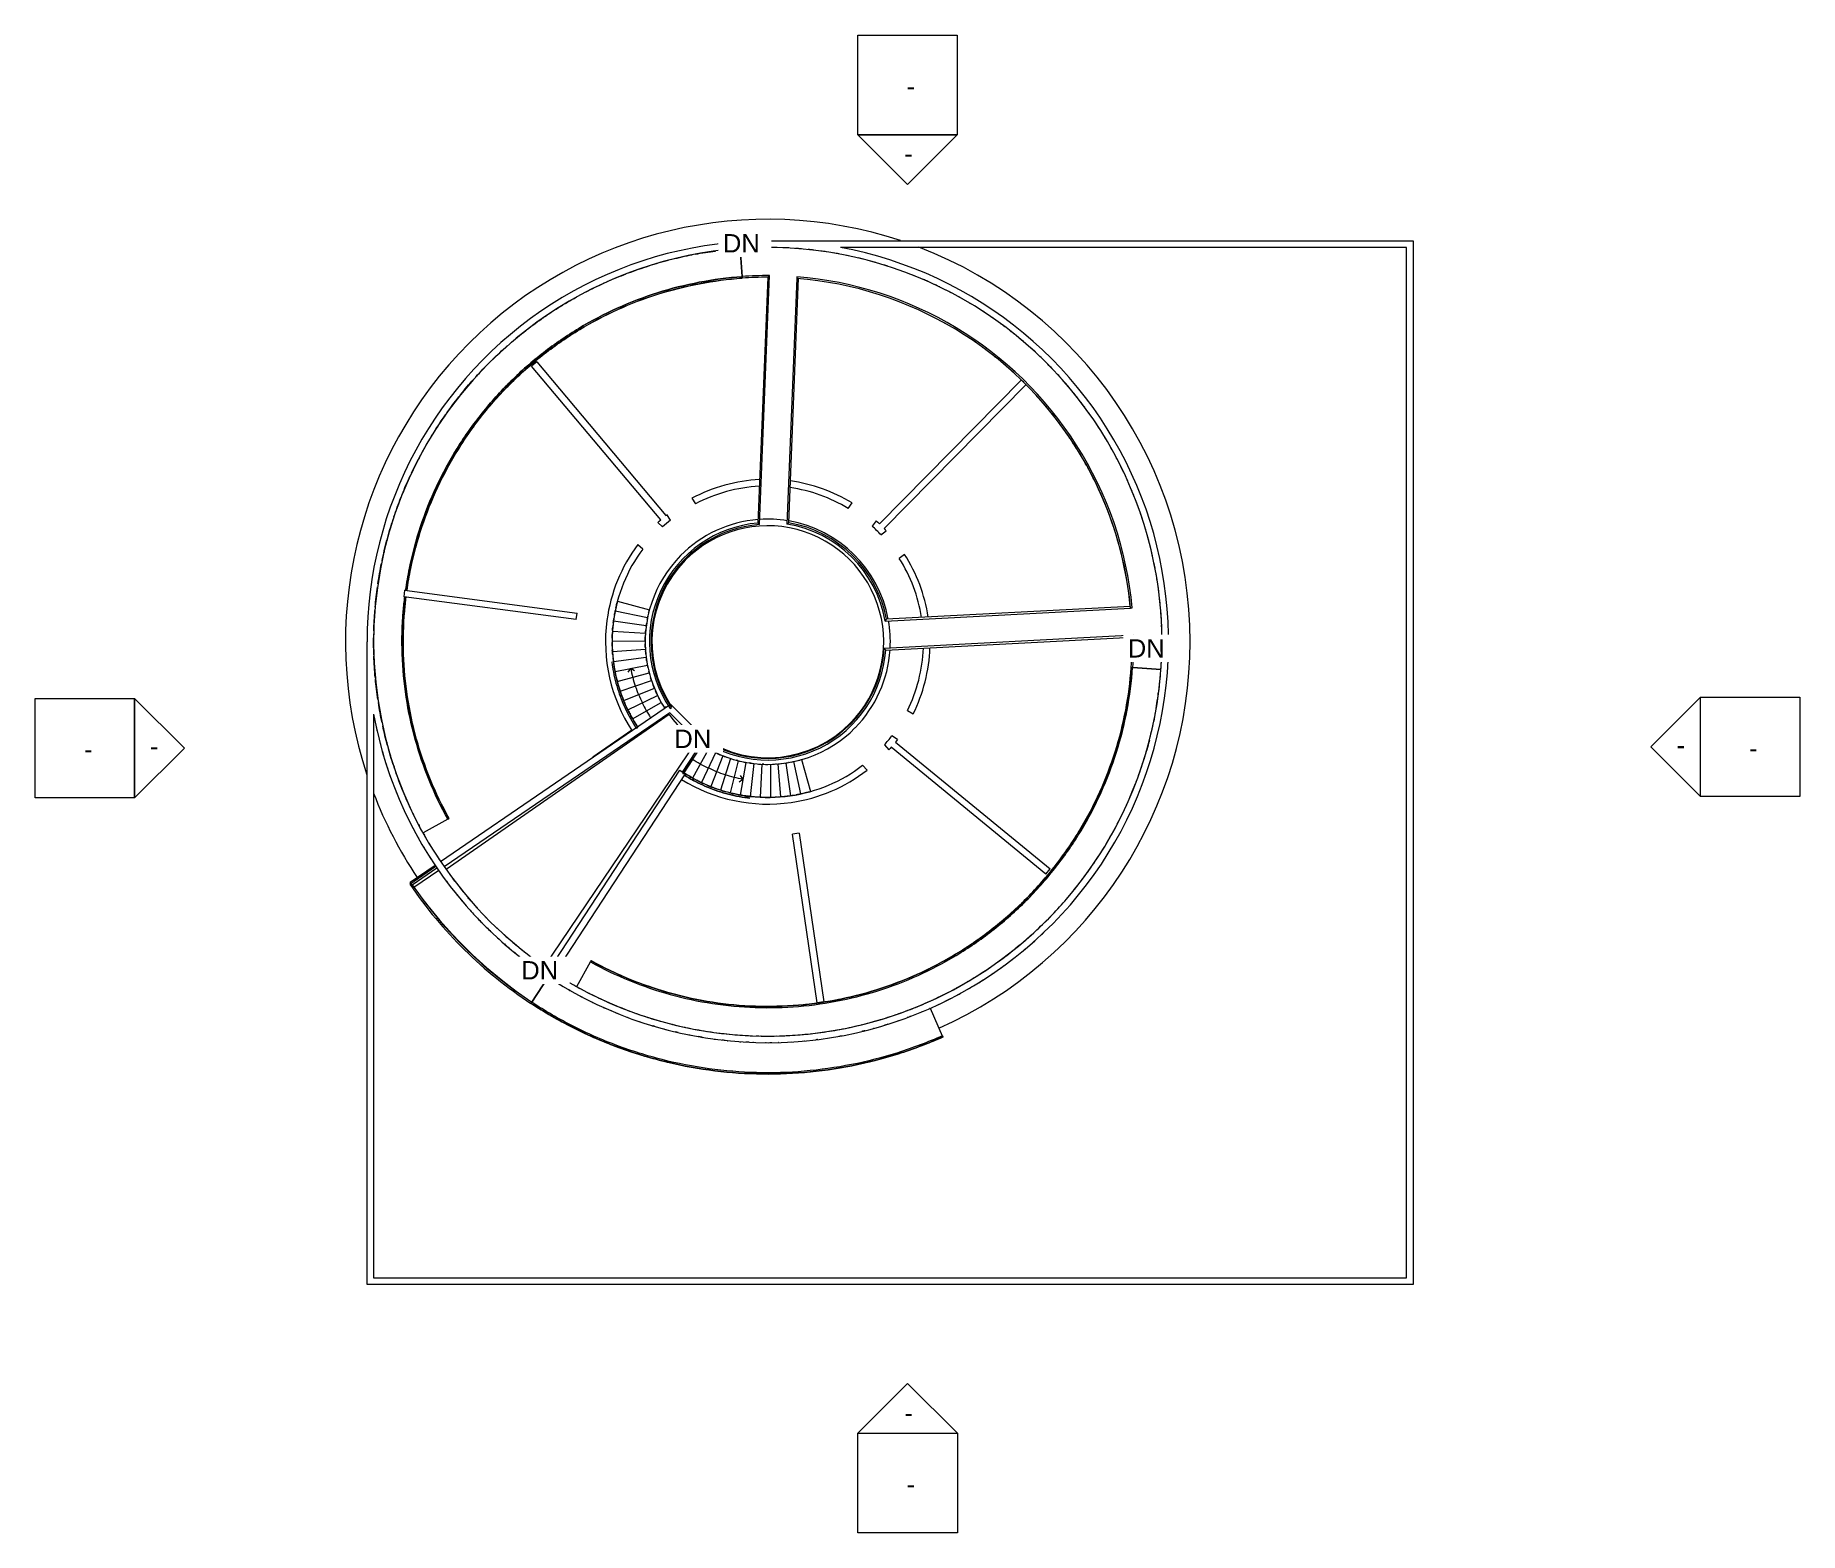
# Model space of a CAD drawing. Header units: inches. Extents: x -1103 to 1028, y -871 to 937.
import ezdxf

# ---------------------------------------------------------------- set-up
doc = ezdxf.new("R2010")
doc.units = ezdxf.units.IN
doc.header["$MEASUREMENT"] = 0
for name, color, linetype, lineweight in [('A-ANNO-SYMB', 6, 'Continuous', 9), ('A-ANNO-TEXT', 2, 'Continuous', 9), ('A-DETL', 5, 'Continuous', 9), ('A-FLOR-HRAL', 1, 'Continuous', 9), ('A-FLOR-OTLN', 6, 'Continuous', 9), ('A-FLOR-STRS', 2, 'Continuous', 9), ('A-WALL', 2, 'Continuous', 9)]:
    doc.layers.add(name, color=color, linetype=linetype, lineweight=lineweight)

# ---------------------------------------------------------------- blocks, each defined once
blk = doc.blocks.new('Railing - Railing-189355-Site')
at = {"layer": 'A-FLOR-HRAL'}
for p, q in [((-504.1, -231.6), (-503.3, -230.3)), ((-6.9, -272.1), (-7.5, -270.8)), ((-7.5, -270.8), (-6.9, -272.1))]:
    blk.add_line(p, q, dxfattribs=at)
for points in [[(-504.1, -231.6), (-488, -242.1), (-454.6, -261.4), (-401.6, -284.7), (-346.3, -302), (-289.5, -313), (-231.8, -317.8), (-174, -316.1), (-116.6, -308), (-60.6, -293.6), (-24.5, -279.9), (-6.9, -272.1)], [(-6.9, -272.1), (-24.5, -279.9), (-60.6, -293.6), (-116.6, -308), (-174, -316.1), (-231.8, -317.8), (-289.5, -313), (-346.3, -302), (-401.6, -284.7), (-454.6, -261.4), (-488, -242.1), (-504.1, -231.6)], [(-7.5, -270.8), (-25, -278.5), (-61, -292.2), (-116.9, -306.5), (-174.1, -314.6), (-231.8, -316.2), (-289.3, -311.6), (-346, -300.5), (-401.1, -283.3), (-453.9, -260.1), (-487.2, -240.8), (-503.3, -230.3)], [(-7.5, -270.8), (-25, -278.5), (-61, -292.2), (-116.9, -306.5), (-174.1, -314.6), (-231.8, -316.2), (-289.3, -311.6), (-346, -300.5), (-401.1, -283.3), (-453.9, -260.1), (-487.2, -240.8), (-503.3, -230.3)]]:
    blk.add_open_spline(points, degree=3, dxfattribs=at)
blk = doc.blocks.new('Railing - Railing-190451-Site')
at = {"layer": 'A-FLOR-HRAL'}
for p, q in [((-249.2, 645.6), (-249.1, 644.1)), ((-604.6, -9.3), (-603.3, -8.5)), ((-603.3, -8.5), (-604.6, -9.3))]:
    blk.add_line(p, q, dxfattribs=at)
for points, knots in [([(-249.2, 645.6), (-266.6, 644.3), (-301.1, 639.8), (-351.8, 627.1), (-400.5, 608.4), (-446.8, 584.1), (-489.9, 554.6), (-529.2, 520.1), (-564.1, 481.3), (-594.3, 438.7), (-619.2, 392.8), (-638.5, 344.2), (-649.8, 301.9), (-654.3, 275.9), (-655.6, 267)], [-74.26019, -74.26019, -74.26019, -74.26019, -69.891944, -65.523697, -61.155451, -56.787204, -52.418958, -48.050711, -43.682465, -39.314218, -34.945972, -30.577725, -26.209479, -23.951212, -23.951212, -23.951212, -23.951212]), ([(-655.6, 267), (-654.3, 275.9), (-649.8, 301.9), (-638.5, 344.2), (-619.2, 392.8), (-594.3, 438.7), (-564.1, 481.3), (-529.2, 520.1), (-489.9, 554.6), (-446.8, 584.1), (-400.5, 608.4), (-351.8, 627.1), (-301.1, 639.8), (-266.6, 644.3), (-249.2, 645.6)], [23.951416, 23.951416, 23.951416, 23.951416, 26.209479, 30.577725, 34.945972, 39.314218, 43.682465, 48.050711, 52.418958, 56.787204, 61.155451, 65.523697, 69.891944, 74.26019, 74.26019, 74.26019, 74.26019]), ([(-654.1, 266.8), (-652.8, 275.7), (-648.4, 301.6), (-637.1, 343.8), (-617.8, 392.1), (-593, 437.9), (-562.9, 480.4), (-528.1, 519.1), (-488.9, 553.4), (-446, 582.8), (-399.9, 607), (-351.3, 625.6), (-300.8, 638.4), (-266.4, 642.8), (-249.1, 644.1)], [23.871967, 23.871967, 23.871967, 23.871967, 26.121517, 30.475103, 34.828689, 39.182276, 43.535862, 47.889448, 52.243034, 56.59662, 60.950206, 65.303793, 69.657379, 74.010965, 74.010965, 74.010965, 74.010965]), ([(-654.1, 266.8), (-652.8, 275.7), (-648.4, 301.6), (-637.1, 343.8), (-617.8, 392.1), (-593, 437.9), (-562.9, 480.4), (-528.1, 519.1), (-488.9, 553.4), (-446, 582.8), (-399.9, 607), (-351.3, 625.6), (-300.8, 638.4), (-266.4, 642.8), (-249.1, 644.1)], [23.872171, 23.872171, 23.872171, 23.872171, 26.121517, 30.475103, 34.828689, 39.182276, 43.535862, 47.889448, 52.243034, 56.59662, 60.950206, 65.303793, 69.657379, 74.010965, 74.010965, 74.010965, 74.010965]), ([(-656.6, 259.1), (-657.3, 253.4), (-659.7, 230.4), (-660.8, 189.8), (-655.9, 137.8), (-645, 86.8), (-628.1, 37.3), (-613, 5.9), (-604.6, -9.3)], [-23.280914, -23.280914, -23.280914, -23.280914, -21.841232, -17.472986, -13.104739, -8.736493, -4.368246, 0, 0, 0, 0]), ([(-604.6, -9.3), (-613, 5.9), (-628.1, 37.3), (-645, 86.8), (-655.9, 137.8), (-660.8, 189.8), (-659.7, 230.4), (-657.3, 253.4), (-656.6, 259.1)], [0, 0, 0, 0, 4.368246, 8.736493, 13.104739, 17.472986, 21.841232, 23.280989, 23.280989, 23.280989, 23.280989]), ([(-603.3, -8.5), (-611.7, 6.6), (-626.7, 37.9), (-643.5, 87.2), (-654.4, 138.1), (-659.3, 189.9), (-658.2, 230.3), (-655.9, 253.2), (-655.2, 258.9)], [0, 0, 0, 0, 4.353586, 8.707172, 13.060759, 17.414345, 21.767931, 23.201642, 23.201642, 23.201642, 23.201642]), ([(-603.3, -8.5), (-611.7, 6.6), (-626.7, 37.9), (-643.5, 87.2), (-654.4, 138.1), (-659.3, 189.9), (-658.2, 230.3), (-655.9, 253.2), (-655.2, 258.9)], [0, 0, 0, 0, 4.353586, 8.707172, 13.060759, 17.414345, 21.767931, 23.201717, 23.201717, 23.201717, 23.201717])]:
    blk.add_open_spline(points, degree=3, knots=knots, dxfattribs=at)
blk = doc.blocks.new('Railing - Railing-197118-Site')
at = {"layer": 'A-FLOR-HRAL'}
for p, q in [((-619.1, -66.3), (-650.3, -88)), ((-647.6, -88.5), (-618, -68)), ((-619.1, -66.3), (-618, -68)), ((-504.3, -231.8), (-503.2, -230.1))]:
    blk.add_line(p, q, dxfattribs=at)
for radius, start in [(522, 214.1305), (520, 214.3483)]:
    blk.add_arc((-218.2, 204.9), radius, start, 236.7741, dxfattribs=at)
blk.add_open_spline([(-650.3, -88), (-649.9, -88.1), (-648.9, -88.3), (-648, -88.4), (-647.6, -88.5)], degree=3, dxfattribs=at)
blk = doc.blocks.new('Railing - Railing-198714-Site')
at = {"layer": 'A-FLOR-HRAL'}
for p, q in [((-183.2, 645.5), (-183.3, 643.5)), ((154.3, 442.7), (152.7, 441.6)), ((219.9, 245.6), (221.9, 245.8))]:
    blk.add_line(p, q, dxfattribs=at)
for radius, start, end in [(440, 32.5496, 85.4504), (442, 32.5496, 85.4504), (440, 5.3043, 32.5496), (442, 5.3043, 32.5496)]:
    blk.add_arc((-218.2, 204.9), radius, start, end, dxfattribs=at)
blk = doc.blocks.new('Railing - Railing-199792-Site')
at = {"layer": 'A-FLOR-HRAL'}
blk.add_line((-382.5, 98.1), (-429.5, 65.4), dxfattribs=at)
blk = doc.blocks.new('Railing - Railing-200684-Site')
at = {"layer": 'A-FLOR-HRAL'}
for p, q in [((220.9, 174), (222.4, 173.9)), ((-431.7, -180.2), (-432.4, -181.5)), ((-432.4, -181.5), (-431.7, -180.2))]:
    blk.add_line(p, q, dxfattribs=at)
for points in [[(-432.4, -181.5), (-417.2, -189.9), (-385.8, -205), (-336.4, -221.8), (-285.3, -232.8), (-233.3, -237.6), (-181.1, -236.3), (-129.4, -228.9), (-78.9, -215.4), (-30.4, -196.1), (15.5, -171.1), (58.2, -141), (97, -106), (131.4, -66.7), (161, -23.7), (185.3, 22.6), (203.9, 71.4), (216.7, 122), (221.2, 156.5), (222.4, 173.9)], [(-432.4, -181.5), (-417.2, -189.9), (-385.8, -205), (-336.4, -221.8), (-285.3, -232.8), (-233.3, -237.6), (-181.1, -236.3), (-129.4, -228.9), (-78.9, -215.4), (-30.4, -196.1), (15.5, -171.1), (58.2, -141), (97, -106), (131.4, -66.7), (161, -23.7), (185.3, 22.6), (203.9, 71.4), (216.7, 122), (221.2, 156.5), (222.4, 173.9)], [(220.9, 174), (219.7, 156.7), (215.2, 122.3), (202.5, 71.8), (183.9, 23.2), (159.7, -22.9), (130.2, -65.8), (95.9, -105), (57.3, -139.8), (14.7, -169.9), (-31, -194.7), (-79.4, -214), (-129.7, -227.4), (-181.2, -234.8), (-233.2, -236.1), (-285.1, -231.3), (-336, -220.4), (-385.2, -203.6), (-416.5, -188.6), (-431.7, -180.2)], [(-431.7, -180.2), (-416.5, -188.6), (-385.2, -203.6), (-336, -220.4), (-285.1, -231.3), (-233.2, -236.1), (-181.2, -234.8), (-129.7, -227.4), (-79.4, -214), (-31, -194.7), (14.7, -169.9), (57.3, -139.8), (95.9, -105), (130.2, -65.8), (159.7, -22.9), (183.9, 23.2), (202.5, 71.8), (215.2, 122.3), (219.7, 156.7), (220.9, 174)]]:
    blk.add_open_spline(points, degree=3, dxfattribs=at)
blk = doc.blocks.new('Railing - Railing-203984-Site')
at = {"layer": 'A-FLOR-HRAL'}
for p, q in [((-249.3, 645.8), (-249.1, 643.8)), ((-218.3, 644.9), (-230.1, 348.2)), ((-228.1, 346.3), (-216.2, 646.9)), ((-336.2, 124.4), (-334.5, 125.5))]:
    blk.add_line(p, q, dxfattribs=at)
blk.add_lwpolyline([(-228.1, 346.3), (-228.4, 346.6), (-228.6, 346.8), (-228.8, 347), (-229.1, 347.3), (-229.3, 347.5), (-229.6, 347.7), (-229.8, 348), (-230.1, 348.2)], dxfattribs=at)
for centre, radius, start, end in [((-218.2, 204.9), 442, 89.7382, 94.0257), ((-218.2, 204.9), 440, 90.008, 94.0257), ((-217.8, 205.3), 143.4, 94.9002, 214.3601), ((-217.8, 205.3), 141.4, 94.1859, 214.3601)]:
    blk.add_arc(centre, radius, start, end, dxfattribs=at)
blk.add_open_spline([(-216.2, 646.9), (-216.6, 646.6), (-217.3, 645.9), (-217.9, 645.2), (-218.3, 644.9)], degree=3, dxfattribs=at)
blk = doc.blocks.new('Railing - Railing-204045-Site')
at = {"layer": 'A-FLOR-HRAL'}
for p, q in [((223.7, 212.7), (-77.7, 196.8)), ((-75.8, 194.9), (221.7, 210.6)), ((220.7, 174), (222.7, 173.9)), ((-295.4, 87.1), (-296.5, 85.4))]:
    blk.add_line(p, q, dxfattribs=at)
blk.add_lwpolyline([(223.7, 212.7), (223.5, 212.5), (223.2, 212.2), (223, 211.9), (222.7, 211.7), (222.5, 211.4), (222.2, 211.2), (222, 210.9), (221.7, 210.6)], dxfattribs=at)
for centre, radius, start, end in [((-218.2, 204.9), 142.8, 236.7741, 355.9904), ((-218.2, 204.9), 140.8, 236.7741, 356.7094), ((-380, -104.2), 426.6, 44.5067, 44.8663), ((-218.2, 204.9), 440, 355.9743, 0.7466), ((-218.2, 204.9), 442, 355.9743, 1.0164)]:
    blk.add_arc(centre, radius, start, end, dxfattribs=at)
blk = doc.blocks.new('Railing - Railing-204132-Site')
at = {"layer": 'A-FLOR-HRAL'}
for p, q in [((-183.3, 643.7), (-195.1, 346.9)), ((-193, 348.6), (-181.3, 643.7)), ((-183.3, 643.7), (-181.3, 643.7)), ((-76.5, 229.9), (219.7, 245.6)), ((219.6, 247.6), (-74.9, 232)), ((219.6, 247.6), (219.7, 245.6))]:
    blk.add_line(p, q, dxfattribs=at)
blk.add_lwpolyline([(-193, 348.6), (-193.3, 348.4), (-193.5, 348.2), (-193.8, 348), (-194.1, 347.7), (-194.3, 347.5), (-194.6, 347.3), (-194.8, 347.1), (-195.1, 346.9)], dxfattribs=at)
for centre, radius, start, end in [((-217.8, 205.3), 143.4, 9.8763, 80.8841), ((-217.8, 205.3), 145.4, 10.5759, 80.1844), ((-418.1, 502.1), 436.7, 321.4509, 321.8007)]:
    blk.add_arc(centre, radius, start, end, dxfattribs=at)
blk = doc.blocks.new('Railing - Railing-204793-Site')
at = {"layer": 'A-FLOR-HRAL'}
blk.add_line((-320.8, 45), (-319.7, 46.6), dxfattribs=at)
for points, knots in [([(-235.6, 17.7), (-244.3, 18.5), (-263.4, 21.6), (-291.9, 31), (-310.8, 40.9), (-319.7, 46.6)], [6.636674, 6.636674, 6.636674, 6.636674, 9.122929, 12.163906, 15.204882, 15.204882, 15.204882, 15.204882]), ([(-237.6, 17.9), (-245.6, 18.7), (-264, 21.8), (-291.9, 31), (-310.8, 40.9), (-319.7, 46.6)], [6.826441, 6.826441, 6.826441, 6.826441, 9.122929, 12.163906, 15.204882, 15.204882, 15.204882, 15.204882]), ([(-319, 43.8), (-312, 39.4), (-296.8, 31.3), (-272.3, 22.1), (-252.8, 17.7), (-241.9, 16.4), (-239.8, 16.2)], [-15.125269, -15.125269, -15.125269, -15.125269, -12.777065, -10.221652, -7.666239, -7.078605, -7.078605, -7.078605, -7.078605]), ([(-239.8, 16.1), (-241.9, 16.4), (-252.8, 17.8), (-272.3, 22.1), (-296.9, 31.2), (-312, 39.5), (-319, 43.8)], [7.076541, 7.076541, 7.076541, 7.076541, 7.666239, 10.221652, 12.777065, 15.125045, 15.125045, 15.125045, 15.125045]), ([(-219.4, 16.9), (-222.9, 16.9), (-228.3, 17.1), (-233.6, 17.5), (-235.5, 17.7)], [5.090366, 5.090366, 5.090366, 5.090366, 6.081953, 6.632567, 6.632567, 6.632567, 6.632567]), ([(-226.1, 17.1), (-227.3, 17.1), (-228.8, 17.2), (-230.3, 17.3), (-230.6, 17.3)], [5.728692, 5.728692, 5.728692, 5.728692, 6.081953, 6.154688, 6.154688, 6.154688, 6.154688]), ([(-197.6, 18), (-197.7, 18), (-199.2, 17.9), (-200.7, 17.7), (-202.1, 17.6)], [3.0003124, 3.0003124, 3.0003124, 3.0003124, 3.0409765, 3.432384, 3.432384, 3.432384, 3.432384]), ([(-184.8, 19.9), (-189.2, 19.1), (-194.6, 18.3), (-200.1, 17.8), (-201.2, 17.7)], [1.774031, 1.774031, 1.774031, 1.774031, 3.040976, 3.349399, 3.349399, 3.349399, 3.349399])]:
    blk.add_open_spline(points, degree=3, knots=knots, dxfattribs=at)
for points in [[(-167.5, 23.9), (-172.8, 22.4), (-178.1, 21.1), (-183.5, 20.1)], [(-169.5, 23.3), (-171.3, 22.8), (-173.1, 22.4), (-174.9, 21.9)], [(-216.6, 16.9), (-218.1, 16.9), (-219.6, 16.9), (-221.1, 16.9)], [(-202.3, 17.6), (-207.7, 17.1), (-213.1, 16.9), (-218.6, 16.9)], [(-207.1, 17.2), (-208.6, 17.1), (-210.1, 17.1), (-211.6, 17)], [(-187.6, 19.4), (-189.3, 19.1), (-190.9, 18.9), (-192.6, 18.6)], [(-178.6, 21.1), (-180.3, 20.7), (-182.1, 20.4), (-183.8, 20.1)]]:
    blk.add_open_spline(points, degree=3, dxfattribs=at)
blk = doc.blocks.new('Railing - Railing-204987-Site')
at = {"layer": 'A-FLOR-HRAL'}
blk.add_line((-375.1, 101.3), (-376.8, 100.2), dxfattribs=at)
for points, knots in [([(-403.7, 235.9), (-404.4, 231.5), (-405.1, 226), (-405.6, 220.5), (-405.7, 219.5)], [1.770573, 1.770573, 1.770573, 1.770573, 3.040976, 3.349399, 3.349399, 3.349399, 3.349399]), ([(-405.7, 218.6), (-405.6, 220), (-405.5, 221.5), (-405.4, 223), (-405.3, 223.1)], [-3.432384, -3.432384, -3.432384, -3.432384, -3.0409765, -3.0003124, -3.0003124, -3.0003124, -3.0003124]), ([(-406.2, 201.2), (-406.1, 197.8), (-405.9, 192.4), (-405.4, 187), (-405.1, 185.1)], [5.090366, 5.090366, 5.090366, 5.090366, 6.081953, 6.632567, 6.632567, 6.632567, 6.632567]), ([(-405.6, 190.1), (-405.7, 190.3), (-405.8, 191.8), (-405.9, 193.3), (-406, 194.5)], [-6.154688, -6.154688, -6.154688, -6.154688, -6.081953, -5.728692, -5.728692, -5.728692, -5.728692]), ([(-406.7, 180.8), (-406.4, 178.8), (-404.9, 167.9), (-400.3, 148.4), (-390.7, 123.6), (-382, 108.3), (-377.4, 101.1)], [7.078605, 7.078605, 7.078605, 7.078605, 7.666239, 10.221652, 12.777065, 15.235129, 15.235129, 15.235129, 15.235129]), ([(-406.7, 180.8), (-406.4, 178.8), (-404.9, 167.9), (-400.3, 148.4), (-390.7, 123.6), (-382, 108.3), (-377.4, 101.1)], [7.076541, 7.076541, 7.076541, 7.076541, 7.666239, 10.221652, 12.777065, 15.235009, 15.235009, 15.235009, 15.235009]), ([(-375.7, 102.2), (-381.3, 110.8), (-391.3, 129.3), (-401, 157.4), (-404.1, 176.4), (-405.1, 185)], [-15.104197, -15.104197, -15.104197, -15.104197, -12.163906, -9.122929, -6.636674, -6.636674, -6.636674, -6.636674]), ([(-405, 183.1), (-404, 175.1), (-400.7, 156.7), (-391.3, 129.2), (-381.3, 110.8), (-375.7, 102.2)], [6.826441, 6.826441, 6.826441, 6.826441, 9.122929, 12.163906, 15.10408, 15.10408, 15.10408, 15.10408])]:
    blk.add_open_spline(points, degree=3, knots=knots, dxfattribs=at)
for points in [[(-403.5, 236.8), (-403.2, 238.6), (-402.8, 240.4), (-402.4, 242.2)], [(-399.9, 253.3), (-401.3, 248), (-402.5, 242.6), (-403.4, 237.2)], [(-401.7, 245.7), (-401.3, 247.6), (-400.9, 249.5), (-400.4, 251.3)], [(-405.7, 218.4), (-406.1, 212.9), (-406.3, 207.5), (-406.2, 202.1)], [(-406.2, 209.1), (-406.2, 210.6), (-406.1, 212.1), (-406.1, 213.6)], [(-404.8, 228.1), (-404.6, 229.7), (-404.3, 231.4), (-404, 233.1)], [(-406.2, 199.6), (-406.2, 201.1), (-406.2, 202.6), (-406.3, 204.1)]]:
    blk.add_open_spline(points, degree=3, dxfattribs=at)
blk = doc.blocks.new('Elevation - Detail Number-151647-Site')
at = {"layer": 'A-ANNO-SYMB'}
for p, q in [((-0.25, -0.25), (-0.25, 0.25)), ((-0.25, 0.25), (0.25, 0.25)), ((0.25, 0.25), (0.25, -0.25)), ((0.25, -0.25), (-0.25, -0.25))]:
    blk.add_line(p, q, dxfattribs=at)
blk = doc.blocks.new('Elevation - Detail Number-151370-Site')
at = {"layer": 'A-ANNO-SYMB'}
for p, q in [((0, 0.25), (-0.25, 0)), ((0.25, 0), (0, 0.25)), ((-0.25, 0), (0.25, 0))]:
    blk.add_line(p, q, dxfattribs=at)
blk = doc.blocks.new('Elevation - Detail Number-V1-Site')
at = {"layer": 'A-ANNO-SYMB'}
for p, q in [((0, 0.25), (-0.25, 0)), ((0.25, 0), (0, 0.25)), ((-0.25, 0), (0.25, 0))]:
    blk.add_line(p, q, dxfattribs=at)

msp = doc.modelspace()

# ---------------------------------------------------------------- linework, layer by layer
at = {"layer": 'A-ANNO-TEXT'}
for p, q in [((-386.9, 168.1), (-383.8, 172.7)), ((-379.2, 169.6), (-383.8, 172.7)), ((-251.4, 43.4), (-248.3, 38.9)), ((-252.8, 35.8), (-248.3, 38.9))]:
    msp.add_line(p, q, dxfattribs=at)
for points in [[(-383.8, 172.7), (-383.1, 169.1), (-382.3, 165.5), (-381.3, 162)], [(-369.9, 131.1), (-366.9, 124.9), (-363.4, 118.9), (-359.7, 113.1)], [(-290.1, 52.3), (-296.7, 55.4), (-303.1, 59), (-309.3, 62.9)], [(-248.3, 38.9), (-251.9, 39.6), (-255.5, 40.3), (-259, 41.2)]]:
    msp.add_open_spline(points, degree=3, dxfattribs=at)
for points in [[(-381.3, 162), (-379.5, 154.9), (-376.2, 144.3), (-371.2, 134.5), (-369.5, 131.3)], [(-259, 41.2), (-266.1, 43), (-276.8, 46.1), (-286.6, 51), (-289.8, 52.7)]]:
    msp.add_open_spline(points, degree=3, knots=[1.079414, 1.079414, 1.079414, 1.079414, 3.236848, 4.315152, 4.315152, 4.315152, 4.315152], dxfattribs=at)
at = {"layer": 'A-DETL'}
for start, end in [(71.6897, 198.3617), (360, 69.0248), (293.8997, 360), (200.9896, 213.8986)]:
    msp.add_arc((-218.2, 204.9), 510, start, end, dxfattribs=at)
at = {"layer": 'A-FLOR-OTLN'}
for p, q in [((-251.6, 679.7), (-249.3, 645.8)), ((222.7, 173.9), (256.6, 171.5)), ((-321.2, 47.6), (-296.8, 85)), ((74, -170.9), (74.6, -170.4)), ((86, -161.2), (86.6, -160.7)), ((49.1, -189), (49.7, -188.5)), ((61.7, -180.1), (62.3, -179.7)), ((-503.2, -230.1), (-483.4, -199.9)), ((-447.6, -212.2), (-447.1, -212.5)), ((9.7, -213), (10.4, -212.6)), ((23.1, -205.4), (23.7, -205)), ((36.2, -197.4), (36.9, -197)), ((-434, -219.4), (-433.5, -219.7)), ((-420.2, -226.1), (-419.6, -226.4)), ((-406.2, -232.4), (-405.6, -232.7)), ((-31.9, -233.1), (-31.2, -232.8)), ((-17.8, -226.9), (-17.1, -226.5)), ((-4, -220.2), (-3.3, -219.8)), ((-392, -238.3), (-391.3, -238.5)), ((-377.5, -243.7), (-376.9, -243.9)), ((-363, -248.6), (-362.3, -248.8)), ((-348.2, -253), (-347.6, -253.2)), ((-89.9, -253.5), (-89.2, -253.3)), ((-75.2, -249.1), (-74.4, -248.9)), ((-60.6, -252.7), (-61, -252.9)), ((-60.6, -244.2), (-59.8, -244)), ((-46, -247.4), (-46.5, -247.6)), ((-46.1, -238.9), (-45.4, -238.6)), ((-31.5, -241.7), (-32.1, -241.9)), ((-333.4, -257), (-332.7, -257.1)), ((-318.4, -260.5), (-317.7, -260.6)), ((-303.3, -263.5), (-302.6, -263.6)), ((-288.1, -266), (-287.4, -266.1)), ((-272.8, -268), (-272.1, -268)), ((-257.5, -269.5), (-256.8, -269.5)), ((-242.2, -270.5), (-241.5, -270.5)), ((-226.8, -271), (-226.1, -271)), ((-211.4, -271.1), (-210.7, -271.1)), ((-196, -270.6), (-195.3, -270.6)), ((-180.7, -269.6), (-179.9, -269.6)), ((-165.3, -268.2), (-164.6, -268.1)), ((-158.7, -275.4), (-158.8, -275.4)), ((-150.1, -266.2), (-149.4, -266.1)), ((-134.9, -263.8), (-134.2, -263.6)), ((-119.8, -260.8), (-119.1, -260.7)), ((-104.8, -257.4), (-104.1, -257.2)), ((-90.3, -261.9), (-90.5, -261.9)), ((-75.4, -257.5), (-75.7, -257.6)), ((-235.6, -278.8), (-236.4, -278.8)), ((-220.2, -279.1), (-220.8, -279.1)), ((-204.8, -278.9), (-205.3, -278.9)), ((-189.4, -278.2), (-189.8, -278.3)), ((-174, -277.1), (-174.3, -277.1))]:
    msp.add_line(p, q, dxfattribs=at)
for centre, radius, start, end in [((-218.2, 204.9), 476, 92.4571, 93.3351), ((-218.2, 204.9), 476, 90.6209, 91.4963), ((-218.2, 204.9), 476, 88.7849, 89.657), ((-218.2, 204.9), 476, 86.9488, 87.8168), ((-218.2, 204.9), 476, 85.1127, 85.9757), ((-218.2, 204.9), 476, 83.2767, 84.1331), ((-218.2, 204.9), 476, 81.4407, 82.2885), ((-218.2, 204.9), 476, 79.6047, 80.4408), ((-218.2, 204.9), 476, 77.7687, 78.588), ((-218.2, 204.9), 476, 75.9327, 76.7259), ((-218.2, 204.9), 476, 74.0968, 74.8443), ((-218.2, 204.9), 476, 72.2608, 72.909), ((-218.2, 204.9), 476, 68.0252, 68.5889), ((-218.2, 204.9), 476, 66.0353, 66.753), ((-218.2, 204.9), 476, 64.139, 64.917), ((-218.2, 204.9), 476, 62.2709, 63.081), ((-218.2, 204.9), 476, 60.415, 61.245), ((-218.2, 204.9), 476, 58.5655, 59.409), ((-218.2, 204.9), 476, 56.7198, 57.573), ((-218.2, 204.9), 476, 54.8765, 55.737), ((-218.9, 204.2), 441, 60.8003, 61.0096), ((-218.9, 204.2), 441, 58.8564, 59.2632), ((-218.9, 204.2), 441, 56.9164, 57.4841), ((-218.2, 204.9), 476, 53.0349, 53.901), ((-218.2, 204.9), 476, 51.1943, 52.0649), ((-218.9, 204.2), 441, 54.9807, 55.6778), ((-218.9, 204.2), 441, 53.0498, 53.8485), ((-218.2, 204.9), 476, 49.3547, 50.2288), ((-218.2, 204.9), 476, 47.5157, 48.3927), ((-218.9, 204.2), 441, 51.1239, 51.9996), ((-218.9, 204.2), 441, 49.2035, 50.1337), ((-218.9, 204.2), 441, 47.2892, 48.2533), ((-218.2, 204.9), 476, 45.6771, 46.5566), ((-218.2, 204.9), 476, 43.839, 44.7204), ((-218.2, 204.9), 476, 138.9939, 139.7136), ((-218.2, 204.9), 476, 137.1855, 137.7864), ((-218.9, 204.2), 441, 45.3814, 46.3601), ((-217.8, 205.3), 439.4, 43.4956, 44.4433), ((-218.2, 204.9), 476, 42.0012, 42.8843), ((-218.2, 204.9), 476, 40.1636, 41.0481), ((-218.2, 204.9), 476, 142.6112, 143.4075), ((-218.2, 204.9), 476, 140.8024, 141.572), ((-217.8, 205.3), 439.4, 41.599, 42.5542), ((-217.8, 205.3), 439.4, 39.698, 40.6712), ((-218.2, 204.9), 476, 38.3263, 39.2118), ((-218.2, 204.9), 476, 36.4891, 37.3755), ((-218.2, 204.9), 476, 146.2434, 147.0519), ((-218.2, 204.9), 476, 144.4204, 145.2325), ((-217.8, 205.3), 439.4, 37.7926, 38.7942), ((-217.8, 205.3), 439.4, 35.8827, 36.9233), ((-218.2, 204.9), 476, 34.6521, 35.5392), ((-218.2, 204.9), 476, 32.8152, 33.7029), ((-218.2, 204.9), 476, 148.3894, 148.868), ((-217.8, 205.3), 439.4, 33.9684, 35.0583), ((-218.2, 204.9), 476, 30.9784, 31.8664), ((-218.2, 204.9), 476, 152.1386, 152.4943), ((-218.2, 204.9), 476, 150.2888, 150.6819), ((-217.8, 205.3), 439.4, 32.0328, 33.1991), ((-217.8, 205.3), 439.4, 30.1335, 31.3975), ((-218.2, 204.9), 476, 29.1417, 30.03), ((-218.2, 204.9), 476, 27.3051, 28.1934), ((-218.2, 204.9), 476, 153.97, 154.3056), ((-217.8, 205.3), 439.4, 28.2218, 29.5652), ((-217.8, 205.3), 439.4, 26.2944, 27.7339), ((-218.2, 204.9), 476, 25.4686, 26.3568), ((-218.2, 204.9), 476, 157.6104, 157.926), ((-218.2, 204.9), 476, 155.7927, 156.1161), ((-217.8, 205.3), 439.4, 24.3466, 25.9033), ((-217.8, 205.3), 439.4, 22.3713, 24.0733), ((-218.2, 204.9), 476, 23.6321, 24.5201), ((-218.2, 204.9), 476, 21.7957, 22.676), ((-218.2, 204.9), 476, 159.4252, 159.7355), ((-217.8, 205.3), 439.4, 5.517, 22.2437), ((-218.2, 204.9), 476, 19.9594, 20.8465), ((-218.2, 204.9), 476, 163.0495, 163.3534), ((-218.2, 204.9), 476, 161.238, 161.5446), ((-218.2, 204.9), 476, 18.1231, 19.0094), ((-218.2, 204.9), 476, 16.2868, 17.1722), ((-218.2, 204.9), 476, 164.86, 165.162), ((-218.2, 204.9), 476, 14.4506, 15.3349), ((-218.2, 204.9), 476, 166.6697, 166.9704), ((-218.2, 204.9), 476, 12.6144, 13.4973), ((-218.2, 204.9), 476, 10.7782, 11.6595), ((-218.2, 204.9), 476, 170.5868, 171.191), ((-218.2, 204.9), 476, 8.942, 9.8213), ((-218.2, 204.9), 476, 7.1059, 7.9827), ((-218.2, 204.9), 476, 5.2698, 6.1437), ((-218.2, 204.9), 476, 176.1178, 176.4095), ((-218.2, 204.9), 476, 174.2656, 174.5566), ((-218.2, 204.9), 476, 3.4337, 4.3039), ((-218.2, 204.9), 476, 177.9701, 178.2625), ((-218.2, 204.9), 476, 1.5977, 2.4633), ((-218.2, 204.9), 476, 179.8224, 180.1154), ((-218.2, 204.9), 476, 357.9256, 358.7781), ((-218.2, 204.9), 476, 359.7616, 0.6215), ((-218.2, 204.9), 476, 181.6747, 181.9683), ((-218.2, 204.9), 476, 183.527, 183.8212), ((-218.2, 204.9), 476, 356.0896, 356.9321), ((-218.2, 204.9), 476, 185.3793, 185.6741), ((-218.2, 204.9), 476, 187.2316, 187.527), ((-218.2, 204.9), 476, 189.0838, 189.3799), ((-218.2, 204.9), 476, 190.9361, 191.2328), ((-218.2, 204.9), 484, 192.2693, 192.864), ((-218.2, 204.9), 484, 194.0803, 194.8097), ((-218.2, 204.9), 476, 192.7884, 193.0857), ((-218.2, 204.9), 484, 195.9045, 196.6859), ((-218.2, 204.9), 476, 194.6407, 194.9386), ((-218.2, 204.9), 476, 196.493, 196.7915), ((-218.2, 204.9), 484, 197.7287, 198.539), ((-218.2, 204.9), 484, 199.5529, 200.3816), ((-218.2, 204.9), 476, 198.3453, 198.6444), ((-218.2, 204.9), 484, 201.3772, 202.2184), ((-218.2, 204.9), 476, 200.1976, 200.4973), ((-218.2, 204.9), 476, 202.0498, 202.3502), ((-218.2, 204.9), 484, 203.2014, 204.0519), ((-218.2, 204.9), 484, 205.0256, 205.8832), ((-218.2, 204.9), 476, 203.9021, 204.2031), ((-218.2, 204.9), 484, 206.8499, 207.713), ((-218.2, 204.9), 476, 205.7544, 206.056), ((-218.2, 204.9), 476, 207.6067, 207.9089), ((-218.2, 204.9), 484, 208.6741, 209.5417), ((-218.2, 204.9), 484, 210.4984, 211.3695), ((-218.2, 204.9), 476, 209, 209.7618), ((-218.2, 204.9), 476, 210.6968, 211.6147), ((-218.2, 204.9), 484, 212.3226, 213.1968), ((-218.2, 204.9), 476, 212.5498, 213.4676), ((-196.5, 227.9), 551.1, 217.1209, 236.1961), ((-218.2, 204.9), 484, 312.9452, 313.5399), ((-218.2, 204.9), 484, 309.1232, 309.9047), ((-218.2, 204.9), 484, 310.9994, 311.7289), ((-218.2, 204.9), 484, 305.4361, 306.2562), ((-218.2, 204.9), 484, 307.2701, 308.0804), ((-218.2, 204.9), 484, 236.7741, 236.929), ((-218.2, 204.9), 476, 237.2556, 237.5554), ((-218.2, 204.9), 484, 238.4114, 238.7538), ((-218.2, 204.9), 476, 238.4932, 239.4083), ((-218.2, 204.9), 476, 240.3464, 241), ((-218.2, 204.9), 484, 299.9259, 300.7835), ((-218.2, 204.9), 484, 301.7572, 302.6077), ((-218.2, 204.9), 484, 303.5907, 304.432), ((-218.2, 204.9), 484, 240.2515, 240.5785), ((-218.2, 204.9), 484, 242.0916, 242.4032), ((-218.2, 204.9), 484, 243.9317, 244.2279), ((-218.2, 204.9), 484, 294.4396, 295.3107), ((-218.2, 204.9), 484, 296.2675, 297.135), ((-218.2, 204.9), 484, 298.0962, 298.9592), ((-218.2, 204.9), 484, 245.7718, 246.0525), ((-218.2, 204.9), 484, 247.6119, 247.8771), ((-218.2, 204.9), 484, 249.452, 249.7017), ((-218.2, 204.9), 484, 251.2921, 251.5262), ((-218.2, 204.9), 484, 253.1322, 253.3507), ((-218.2, 204.9), 484, 254.9723, 255.1752), ((-218.2, 204.9), 484, 256.8124, 256.9997), ((-218.2, 204.9), 484, 258.6525, 258.8241), ((-218.2, 204.9), 484, 260.4926, 260.6486), ((-218.2, 204.9), 484, 262.3327, 262.473), ((-218.2, 204.9), 484, 264.1728, 264.2974), ((-218.2, 204.9), 484, 266.0129, 266.1218)]:
    msp.add_arc(centre, radius, start, end, dxfattribs=at)
at = {"layer": 'A-FLOR-STRS'}
for p, q in [((-249.3, 645.8), (-251.6, 679.7)), ((-402.5, 242.1), (-363.3, 234.2)), ((-399.7, 254), (-361.1, 243.6)), ((-405.7, 217.8), (-365.9, 215.1)), ((-404.5, 230), (-364.9, 224.7)), ((-406.2, 205.5), (-366.2, 206.1)), ((-405.8, 193.3), (-365.9, 195.8)), ((-404.7, 181.1), (-365, 186.2)), ((-402.7, 169), (-363.5, 176.6)), ((256.6, 171.5), (222.7, 173.9)), ((-400, 157.1), (-361.4, 167.2)), ((-396.5, 145.3), (-358.6, 158)), ((-392.2, 133.8), (-355.2, 148.9)), ((-387.2, 122.6), (-351.3, 140.1)), ((-381.5, 111.8), (-346.8, 131.6)), ((-289.8, 75.4), (-309.2, 40.4)), ((-281.3, 71), (-298.3, 34.8)), ((-297.1, 82), (-298.1, 80.3)), ((-272.4, 67.2), (-287, 30)), ((-309.3, 62.9), (-319.7, 46.6)), ((-263.3, 63.9), (-275.5, 25.9)), ((-254, 61.3), (-263.7, 22.5)), ((-244.6, 59.3), (-251.7, 19.9)), ((-235, 57.8), (-239.6, 18.1)), ((-225.4, 57.1), (-227.4, 17.2)), ((-215.1, 56.9), (-215.1, 17)), ((-206.1, 57.4), (-202.9, 17.6)), ((-196.5, 58.5), (-190.7, 19)), ((-187, 60.2), (-178.6, 21.2)), ((-177.7, 62.6), (-166.7, 24.1)), ((-604.6, -9.3), (-634.5, -25.9)), ((-603.1, -8.4), (-603.3, -8.5)), ((-449, -211.4), (-432.4, -181.5)), ((-431.7, -180.2), (-431.5, -179.9)), ((-483.4, -200), (-503.2, -230.1)), ((-22.1, -237.6), (-7.5, -270.8)), ((-6.9, -272.1), (-6.8, -272.4))]:
    msp.add_line(p, q, dxfattribs=at)
for points in [[(-361.8, 658.7), (-353.5, 661.4), (-345.1, 663.9), (-336.7, 666.2)], [(-333.9, 666.6), (-325.8, 668.6), (-317.7, 670.6), (-309.6, 672.1)], [(-305.7, 672.8), (-297.7, 674.3), (-289.6, 675.3), (-281.5, 676.3)], [(-277.4, 677.2), (-269.3, 678.2), (-261.2, 679), (-253, 679.6)], [(-412.1, 639.6), (-404.5, 643), (-396.9, 646.1), (-389.1, 649)], [(-386.6, 650.1), (-378.4, 653.2), (-370.2, 656), (-361.9, 658.7)], [(-462.7, 613.3), (-455.7, 617.5), (-448.6, 621.5), (-441.4, 625.4)], [(-437.7, 627.3), (-430.4, 631), (-423.1, 634.6), (-415.7, 638)], [(-487.1, 597.7), (-480.1, 602.5), (-473.1, 607), (-465.9, 611.4)], [(-530.3, 564.3), (-523.8, 569.9), (-517.2, 575.4), (-510.5, 580.6)], [(-509.5, 581.4), (-502.7, 586.6), (-495.8, 591.6), (-488.8, 596.5)], [(-550.9, 545.4), (-545, 551.1), (-539, 556.7), (-532.8, 562.1)], [(-570.7, 524.8), (-565.2, 530.9), (-559.6, 536.7), (-553.8, 542.5)], [(-589.4, 503), (-584.2, 509.4), (-578.9, 515.7), (-573.4, 521.8)], [(-606.8, 479.8), (-601.8, 486.8), (-596.7, 493.7), (-591.4, 500.4)], [(-621.6, 457.6), (-617.1, 464.8), (-612.3, 472), (-607.4, 479)], [(-635.5, 433.9), (-631.5, 441.3), (-627.2, 448.5), (-622.8, 455.6)], [(-648.3, 408.8), (-644.9, 416.2), (-641.2, 423.4), (-637.3, 430.6)], [(-659.8, 382.6), (-656.8, 390.1), (-653.6, 397.6), (-650.1, 405)], [(-669.8, 355.5), (-667.2, 363.4), (-664.3, 371.2), (-661.3, 378.9)], [(-678, 328), (-675.8, 336.4), (-673.3, 344.7), (-670.6, 352.9)], [(-684.1, 302.4), (-682.4, 310.9), (-680.4, 319.3), (-678.1, 327.7)], [(-689, 275), (-687.8, 283.2), (-686.4, 291.4), (-684.7, 299.5)], [(-692.4, 246.8), (-691.7, 254.9), (-690.7, 263), (-689.6, 271.1)], [(-694, 218.1), (-693.8, 226.3), (-693.4, 234.5), (-692.7, 242.6)], [(-402.5, 242.1), (-402.8, 240.6), (-403.1, 239.1), (-403.4, 237.6)], [(-399.9, 253.3), (-400.9, 249.6), (-401.7, 245.9), (-402.5, 242.1)], [(-363.8, 231.6), (-363.5, 233), (-363.2, 234.4), (-362.9, 235.8)], [(-362.1, 239.8), (-361.7, 241.1), (-361.4, 242.3), (-361.1, 243.6)], [(-694, 189.2), (-694.3, 197.7), (-694.3, 206.1), (-694.1, 214.6)], [(-405.7, 218.4), (-406.1, 213.2), (-406.3, 208), (-406.3, 202.8)], [(-366, 213.6), (-366, 213.1), (-366, 212.7), (-366.1, 212.2)], [(-365.1, 223.3), (-364.9, 224.7), (-364.7, 226.1), (-364.4, 227.5)], [(-364.3, 228.6), (-364.3, 228.4), (-364.4, 228.3), (-364.4, 228.1)], [(-366.1, 198.3), (-366.1, 199.7), (-366.2, 201.1), (-366.3, 202.5)], [(-366.2, 206.6), (-366.2, 208.1), (-366.2, 209.5), (-366.1, 210.9)], [(-366.1, 198.2), (-366, 197.5), (-366, 196.8), (-366, 196.2)], [(-692.3, 161.8), (-693.1, 170.3), (-693.6, 178.9), (-693.9, 187.4)], [(-404.9, 182.6), (-404.4, 178.1), (-403.6, 173.5), (-402.7, 169)], [(-364.4, 181.6), (-364.6, 183), (-364.8, 184.4), (-365, 185.8)], [(-364.5, 182.5), (-364.4, 181.8), (-364.3, 181.1), (-364.2, 180.4)], [(-362.8, 173.4), (-363.1, 174.8), (-363.4, 176.2), (-363.7, 177.5)], [(-689.1, 135), (-690.3, 143.4), (-691.3, 151.8), (-692.1, 160.3)], [(-402.8, 169), (-402.7, 168.6), (-402.6, 168.1), (-402.5, 167.7)], [(-400, 157), (-399.4, 154.8), (-398.9, 152.5), (-398.2, 150.3)], [(-361.3, 166.9), (-361.1, 166.3), (-360.9, 165.6), (-360.7, 164.9)], [(-358.4, 157.3), (-358.8, 158.6), (-359.3, 160), (-359.7, 161.3)], [(-355.4, 149.4), (-356, 150.7), (-356.5, 152), (-357, 153.4)], [(-356.4, 151.8), (-356.2, 151.2), (-355.9, 150.7), (-355.7, 150.1)], [(253.9, 144.4), (255, 152.9), (255.8, 161.4), (256.5, 169.9)], [(-684.1, 107.4), (-685.8, 115.4), (-687.3, 123.4), (-688.5, 131.5)], [(-397.4, 147.9), (-395.9, 143.1), (-394.3, 138.3), (-392.4, 133.7)], [(-392.3, 133.8), (-392.2, 133.6), (-392.1, 133.5), (-392.1, 133.3)], [(-348.3, 134.3), (-349, 135.5), (-349.6, 136.8), (-350.3, 138)], [(-349.8, 137.2), (-349.7, 136.8), (-349.5, 136.5), (-349.3, 136.2)], [(-344.1, 127), (-344.8, 128.2), (-345.6, 129.5), (-346.3, 130.7)], [(249.7, 117.9), (251.3, 126.3), (252.4, 134.8), (253.4, 143.3)], [(-387.3, 122.6), (-386.3, 120.7), (-385.3, 118.8), (-384.2, 116.9)], [(-383.8, 115.8), (-381.3, 111.2), (-378.6, 106.6), (-375.7, 102.2)], [(-342.7, 124.8), (-342.9, 125.1), (-343, 125.3), (-343.2, 125.6)], [(-341, 125.9), (-341.2, 126.2), (-341.4, 126.4), (-341.5, 126.7)], [(243.8, 90.6), (245.8, 98.5), (247.7, 106.6), (249.2, 114.6)], [(-677.4, 79.6), (-679.6, 87.5), (-681.5, 95.3), (-683.3, 103.3)], [(236.2, 63.1), (238.6, 70.9), (241, 78.7), (243.1, 86.5)], [(-669, 52.1), (-671.7, 59.9), (-674.1, 67.7), (-676.4, 75.7)], [(-298.1, 80.3), (-297.4, 79.8), (-296.6, 79.4), (-295.9, 78.9)], [(-297.1, 82), (-296.3, 81.5), (-295.6, 81), (-294.8, 80.6)], [(-294.4, 78), (-293.2, 77.3), (-292, 76.6), (-290.8, 75.9)], [(-287, 73.8), (-285.8, 73.2), (-284.6, 72.6), (-283.3, 72)], [(-284.2, 72.4), (-284.5, 72.6), (-284.9, 72.8), (-285.2, 72.9)], [(-271.9, 67), (-270.6, 66.4), (-269.2, 66), (-267.9, 65.5)], [(-269.5, 66.1), (-270.1, 66.3), (-270.6, 66.5), (-271.2, 66.7)], [(-264, 64.1), (-262.7, 63.7), (-261.3, 63.3), (-260, 62.9)], [(-658.9, 24.9), (-662.2, 32.9), (-665.2, 41), (-668, 49.1)], [(-305.1, 38.2), (-310.1, 40.8), (-315, 43.6), (-319.7, 46.6)], [(-254.3, 61.4), (-255, 61.5), (-255.7, 61.7), (-256.3, 61.9)], [(-247.8, 59.9), (-246.4, 59.6), (-245, 59.3), (-243.7, 59.1)], [(-238.7, 58.3), (-239.4, 58.4), (-240.1, 58.5), (-240.8, 58.6)], [(-239.5, 58.4), (-238.1, 58.2), (-236.7, 58.1), (-235.4, 57.9)], [(-223, 57), (-223.7, 57), (-224.3, 57), (-225, 57)], [(-222.9, 57), (-221.5, 56.9), (-220.1, 56.9), (-218.7, 56.8)], [(-214.5, 56.9), (-213.1, 57), (-211.7, 57), (-210.3, 57.1)], [(-207.6, 57.3), (-208, 57.2), (-208.5, 57.2), (-209, 57.2)], [(-197.8, 58.3), (-196.4, 58.5), (-195, 58.7), (-193.7, 59)], [(-192.6, 59.1), (-192.8, 59.1), (-192.9, 59.1), (-193.1, 59)], [(-189.5, 59.7), (-188.1, 60), (-186.8, 60.3), (-185.5, 60.6)], [(-181.4, 61.5), (-180.1, 61.9), (-178.9, 62.2), (-177.7, 62.6)], [(226.8, 35.9), (229.7, 43.6), (232.3, 51.4), (234.9, 59.2)], [(-648.2, 0.6), (-651.9, 8.4), (-655.4, 16.3), (-658.6, 24.3)], [(-298.3, 34.8), (-300.2, 35.7), (-302.1, 36.7), (-304, 37.7)], [(-287, 29.9), (-287.2, 30), (-287.3, 30.1), (-287.5, 30.1)], [(-272.9, 25), (-277.7, 26.5), (-282.4, 28), (-287.1, 29.8)], [(-263.7, 22.5), (-265.9, 23), (-268.2, 23.6), (-270.4, 24.2)], [(-167.5, 23.9), (-171.2, 22.8), (-174.9, 21.9), (-178.6, 21.1)], [(215.7, 9.2), (219.2, 17), (222.4, 24.9), (225.5, 32.9)], [(-251.7, 19.9), (-252.1, 20), (-252.6, 20.1), (-253, 20.1)], [(-238, 17.9), (-242.6, 18.4), (-247.1, 19.1), (-251.7, 20)], [(-202.3, 17.6), (-207.5, 17.1), (-212.7, 16.9), (-217.9, 16.9)], [(-178.6, 21.1), (-180.1, 20.8), (-181.6, 20.5), (-183.1, 20.2)], [(203.9, -15), (207.9, -7.4), (211.7, 0.3), (215.2, 8.1)], [(-635.7, -23.9), (-639.7, -16.6), (-643.5, -9.1), (-647.1, -1.6)], [(190.6, -38.9), (194.9, -31.7), (199, -24.3), (203, -16.9)], [(175.5, -62.7), (180, -55.9), (184.4, -49), (188.7, -42.1)], [(158.7, -85.8), (163.6, -79.4), (168.4, -72.8), (173.1, -66.1)], [(140.4, -108.1), (145.8, -101.9), (151.1, -95.5), (156.3, -88.9)], [(120.8, -129.2), (126.9, -123.1), (132.8, -116.7), (138.6, -110.2)], [(101.8, -147.5), (108.2, -141.6), (114.5, -135.6), (120.6, -129.4)], [(58.1, -182.7), (64.7, -178), (71.2, -173.1), (77.6, -168)], [(80.7, -165.5), (87.2, -160.3), (93.5, -154.9), (99.6, -149.4)], [(34.2, -198.6), (41.2, -194.3), (48, -189.8), (54.7, -185.1)], [(-481.9, -201), (-482.4, -200.6), (-482.9, -200.3), (-483.4, -200)], [(-448.6, -211.6), (-441.2, -215.7), (-433.7, -219.7), (-426, -223.4)], [(9.3, -213.2), (16.7, -209.2), (24, -205), (31.2, -200.5)], [(-6.8, -272.4), (-24.4, -280.2), (-60.5, -293.8), (-116.6, -308.2), (-173.9, -316.3), (-231.8, -318), (-289.6, -313.3), (-346.4, -302.2), (-401.7, -285), (-454.7, -261.7), (-488.1, -242.3), (-504.3, -231.8)], [(-457.4, -215.9), (-458.6, -215.2), (-459.7, -214.5), (-460.9, -213.9)], [(-432.3, -229.2), (-433.3, -228.7), (-434.4, -228.1), (-435.5, -227.6)], [(-422.9, -224.9), (-415.5, -228.4), (-408, -231.7), (-400.4, -234.9)], [(-40, -236.5), (-32.1, -233.3), (-24.3, -229.9), (-16.6, -226.3)], [(-15.3, -225.7), (-7.5, -222), (0.1, -218.2), (7.6, -214.1)], [(-406.9, -240.8), (-407.6, -240.5), (-408.4, -240.2), (-409.2, -239.8)], [(-396.6, -236.4), (-389, -239.5), (-381.4, -242.3), (-373.7, -245)], [(-381.8, -250.6), (-381.9, -250.6), (-382, -250.6), (-382.1, -250.5)], [(-369.9, -246.3), (-362.1, -248.9), (-354.2, -251.4), (-346.2, -253.6)], [(-343.2, -254.4), (-334.9, -256.7), (-326.5, -258.7), (-318.1, -260.5)], [(-121.6, -261.2), (-113.6, -259.5), (-105.5, -257.6), (-97.6, -255.6)], [(-93.6, -254.5), (-85.8, -252.4), (-78, -250.1), (-70.3, -247.5)], [(-66.3, -246.2), (-58.5, -243.6), (-50.8, -240.8), (-43.2, -237.8)], [(-46.4, -247.6), (-47.5, -248), (-48.6, -248.4), (-49.7, -248.8)], [(-22.1, -237.6), (-22.4, -237.7), (-22.6, -237.8), (-22.8, -237.9)], [(-354.5, -259.5), (-355.2, -259.3), (-355.8, -259.1), (-356.5, -258.9)], [(-326.4, -266.9), (-327.5, -266.6), (-328.6, -266.4), (-329.7, -266.1)], [(-317.5, -260.7), (-309, -262.4), (-300.5, -264), (-292, -265.4)], [(-298, -272.5), (-299.3, -272.3), (-300.6, -272), (-302, -271.8)], [(-289.6, -265.7), (-281.3, -267), (-273, -268), (-264.7, -268.8)], [(-269.5, -276.4), (-270.9, -276.2), (-272.2, -276.1), (-273.6, -275.9)], [(-260.9, -269.2), (-252.8, -269.9), (-244.7, -270.4), (-236.5, -270.8)], [(-232.3, -270.9), (-224.1, -271.1), (-216, -271.2), (-207.8, -271)], [(-204, -270.9), (-195.7, -270.6), (-187.3, -270.2), (-179, -269.5)], [(-176.6, -269.3), (-168, -268.5), (-159.5, -267.5), (-150.9, -266.3)], [(-157.7, -275.3), (-158.5, -275.4), (-159.2, -275.5), (-160, -275.6)], [(-150.2, -266.2), (-141.7, -265), (-133.2, -263.5), (-124.7, -261.8)], [(-129, -270.8), (-130.2, -271), (-131.4, -271.3), (-132.5, -271.5)], [(-100.8, -264.7), (-102.1, -265), (-103.4, -265.3), (-104.8, -265.6)], [(-73.2, -256.9), (-74.5, -257.3), (-75.8, -257.7), (-77.1, -258.1)], [(-241.2, -278.6), (-242.4, -278.5), (-243.6, -278.4), (-244.8, -278.4)], [(-213.4, -279.1), (-214.2, -279.1), (-215, -279.1), (-215.8, -279.1)]]:
    msp.add_open_spline(points, degree=3, dxfattribs=at)
for points, knots in [([(-653.9, 266.8), (-652.6, 275.6), (-648.1, 301.5), (-636.8, 343.7), (-617.6, 392), (-592.8, 437.7), (-562.7, 480.2), (-527.9, 518.9), (-488.8, 553.2), (-445.9, 582.6), (-399.8, 606.8), (-351.2, 625.4), (-300.8, 638.1), (-266.4, 642.6), (-249.1, 643.8)], [23.858963, 23.858963, 23.858963, 23.858963, 26.106857, 30.458, 34.809143, 39.160286, 43.511428, 47.862571, 52.213714, 56.564857, 60.916, 65.267143, 69.618285, 73.969428, 73.969428, 73.969428, 73.969428]), ([(-603.1, -8.4), (-611.5, 6.7), (-626.5, 38), (-643.3, 87.2), (-654.2, 138.1), (-659, 189.9), (-658, 230.3), (-655.6, 253.2), (-654.9, 258.8)], [0, 0, 0, 0, 4.351143, 8.702286, 13.053429, 17.404571, 21.755714, 23.188505, 23.188505, 23.188505, 23.188505]), ([(-403.7, 235.9), (-404.4, 231.5), (-405.1, 226.3), (-405.5, 221.1), (-405.6, 220.4)], [1.770573, 1.770573, 1.770573, 1.770573, 3.040976, 3.262736, 3.262736, 3.262736, 3.262736]), ([(-365.9, 215), (-365.8, 216.3), (-365.7, 217.7), (-365.5, 219.1), (-365.5, 219.2)], [-2.9614674, -2.9614674, -2.9614674, -2.9614674, -2.5632825, -2.5289559, -2.5289559, -2.5289559, -2.5289559]), ([(-406.2, 200.5), (-406.1, 197.3), (-405.9, 192.1), (-405.4, 187), (-405.1, 185.1)], [5.157803, 5.157803, 5.157803, 5.157803, 6.081953, 6.632567, 6.632567, 6.632567, 6.632567]), ([(-365.5, 189.9), (-365.6, 191.2), (-365.7, 192.6), (-365.8, 194), (-365.8, 194.1)], [-5.5274092, -5.5274092, -5.5274092, -5.5274092, -5.1265649, -5.0945499, -5.0945499, -5.0945499, -5.0945499]), ([(-150.6, -229.9), (-143.7, -228.8), (-119.7, -224.5), (-79.4, -213.7), (-31.1, -194.5), (14.6, -169.7), (57.1, -139.6), (95.8, -104.8), (130, -65.7), (159.5, -22.8), (183.7, 23.3), (202.3, 71.9), (215, 122.3), (219.5, 156.7), (220.7, 174)], [24.344338, 24.344338, 24.344338, 24.344338, 26.106857, 30.458, 34.809143, 39.160286, 43.511428, 47.862571, 52.213714, 56.564857, 60.916, 65.267143, 69.618285, 73.969428, 73.969428, 73.969428, 73.969428]), ([(-402, 165), (-401.6, 163.2), (-400.9, 160.5), (-400.3, 157.8), (-400.1, 157)], [8.5713378, 8.5713378, 8.5713378, 8.5713378, 9.1229295, 9.3568354, 9.3568354, 9.3568354, 9.3568354]), ([(-360.8, 165.3), (-361.2, 166.5), (-361.5, 167.9), (-361.9, 169.3), (-361.9, 169.4)], [-8.0934074, -8.0934074, -8.0934074, -8.0934074, -7.6898474, -7.6601429, -7.6601429, -7.6601429, -7.6601429]), ([(-391.2, 131.3), (-390.9, 130.6), (-389.7, 127.7), (-388.3, 124.9), (-387.1, 122.7)], [11.9585716, 11.9585716, 11.9585716, 11.9585716, 12.163906, 12.8653131, 12.8653131, 12.8653131, 12.8653131]), ([(-352.1, 141.7), (-352.7, 142.9), (-353.2, 144.2), (-353.8, 145.5), (-353.8, 145.6)], [-10.6594776, -10.6594776, -10.6594776, -10.6594776, -10.2531298, -10.2257358, -10.2257358, -10.2257358, -10.2257358]), ([(-279.5, 70.2), (-278.4, 69.6), (-277.1, 69.1), (-275.8, 68.5), (-275.7, 68.5)], [-10.6516527, -10.6516527, -10.6516527, -10.6516527, -10.2531298, -10.2257649, -10.2257649, -10.2257649, -10.2257649]), ([(-256, 61.8), (-254.7, 61.4), (-253.3, 61.1), (-252, 60.8), (-251.9, 60.8)], [-8.0930249, -8.0930249, -8.0930249, -8.0930249, -7.6898474, -7.6601905, -7.6601905, -7.6601905, -7.6601905]), ([(-231.2, 57.5), (-229.9, 57.3), (-228.5, 57.3), (-227.1, 57.2), (-227, 57.1)], [-5.5227511, -5.5227511, -5.5227511, -5.5227511, -5.1265649, -5.0945664, -5.0945664, -5.0945664, -5.0945664]), ([(-206.2, 57.4), (-204.9, 57.5), (-203.5, 57.6), (-202.1, 57.8), (-202, 57.8)], [-2.9609026, -2.9609026, -2.9609026, -2.9609026, -2.5632825, -2.529022, -2.529022, -2.529022, -2.529022]), ([(-289.6, 31), (-290.2, 31.2), (-293.2, 32.4), (-296, 33.8), (-298.2, 34.9)], [11.9585716, 11.9585716, 11.9585716, 11.9585716, 12.163906, 12.8653131, 12.8653131, 12.8653131, 12.8653131]), ([(-255.7, 20.7), (-257.6, 21), (-260.2, 21.6), (-262.9, 22.3), (-263.7, 22.4)], [8.5766614, 8.5766614, 8.5766614, 8.5766614, 9.1229295, 9.3568354, 9.3568354, 9.3568354, 9.3568354]), ([(-220.1, 16.9), (-223.4, 16.9), (-228.5, 17.1), (-233.6, 17.5), (-235.5, 17.7)], [5.157803, 5.157803, 5.157803, 5.157803, 6.081953, 6.632567, 6.632567, 6.632567, 6.632567]), ([(-184.8, 19.9), (-189.2, 19.1), (-194.3, 18.4), (-199.5, 17.8), (-200.3, 17.7)], [1.774031, 1.774031, 1.774031, 1.774031, 3.040976, 3.262736, 3.262736, 3.262736, 3.262736]), ([(-431.5, -179.9), (-416.4, -188.3), (-385.1, -203.3), (-335.9, -220.1), (-285, -231), (-233.2, -235.9), (-190.9, -234.8), (-166.1, -232.1), (-158.5, -231)], [0, 0, 0, 0, 4.351143, 8.702286, 13.053429, 17.404571, 21.755714, 23.674001, 23.674001, 23.674001, 23.674001])]:
    msp.add_open_spline(points, degree=3, knots=knots, dxfattribs=at)
at = {"layer": 'A-WALL'}
for p, q in [((-218.2, 688.9), (561.3, 688.9)), ((561.3, 688.9), (561.3, -571.1)), ((553.3, 680.9), (-130.6, 680.9)), ((553.3, -563.1), (553.3, 680.9)), ((-497.3, 542.7), (-503.4, 537.5)), ((-347.5, 352.2), (-503.4, 537.5)), ((-497.3, 542.7), (-341.3, 357.4)), ((-83.4, 347.2), (87.9, 520.8)), ((93.6, 515.2), (-77.7, 341.6)), ((-310, 378.1), (-305.6, 371.4)), ((-121.2, 365.9), (-116.5, 372.4)), ((-351.2, 348.9), (-345.2, 343.5)), ((-335.7, 351.7), (-340.1, 358.4)), ((-87.5, 351), (-92.3, 344.5)), ((-369.3, 316.8), (-375.3, 322.1)), ((-81.5, 333.9), (-75.1, 338.8)), ((-53, 310.4), (-59.4, 305.5)), ((-656.8, 267.2), (-657.8, 259.2)), ((-449.6, 231.6), (-657.8, 259.2)), ((-656.8, 267.2), (-448.6, 239.5)), ((-449.6, 231.6), (-448.6, 239.5)), ((-702.2, -571.1), (-702.2, 204.9)), ((-613.4, -60.3), (-335.7, 129.6)), ((-335.7, 129.6), (-294, 87.8)), ((-694.2, 117.3), (-694.2, -563.1)), ((-336.7, 119.2), (-608.9, -66.9)), ((-337.5, 117.2), (-606.8, -70)), ((-299.6, 82.1), (-336.7, 119.2)), ((-49.5, 121.9), (-42.7, 117.7)), ((-294, 87.8), (-299.6, 82.1)), ((-61.6, 87.1), (-68.4, 91.3)), ((-487.9, -187.3), (-304.4, 84.5)), ((-297.7, 80), (-320.1, 46.9)), ((-77.4, 80.3), (-72, 74.4)), ((117.7, -75.5), (-69.2, 77.6)), ((-64.1, 83.8), (122.8, -69.4)), ((-482.4, -191), (-324.6, 49.8)), ((-317.9, 45.4), (-475.7, -195.5)), ((-324.6, 49.8), (-317.9, 45.4)), ((-98.3, 49.9), (-103.8, 55.8)), ((-180.4, -26.2), (-188.3, -27.4)), ((-158.5, -231.1), (-188.3, -27.4)), ((-180.4, -26.2), (-150.6, -229.9)), ((-650, -85.3), (-620.1, -64.9)), ((-615.5, -71.4), (-645.5, -91.9)), ((117.7, -75.5), (122.8, -69.4)), ((-645.5, -91.9), (-650, -85.3)), ((-150.6, -229.9), (-158.5, -231.1)), ((561.3, -571.1), (-702.2, -571.1)), ((-694.2, -563.1), (553.3, -563.1))]:
    msp.add_line(p, q, dxfattribs=at)
for points in [[(-218.2, 688.9), (-233.6, 688.6), (-248.9, 687.9), (-264.2, 686.7), (-279.4, 685), (-294.6, 682.8), (-309.7, 680.2), (-324.7, 677), (-339.6, 673.4), (-354.4, 669.4), (-369, 664.8), (-383.5, 659.8), (-397.8, 654.3), (-412, 648.4), (-425.9, 642.1), (-439.7, 635.3), (-453.2, 628), (-466.5, 620.4), (-479.5, 612.3), (-492.3, 603.8), (-504.8, 595), (-517, 585.7), (-528.9, 576), (-540.5, 566), (-551.8, 555.6), (-562.7, 544.9)], [(126.3, -135.1), (136.9, -123.9), (147.2, -112.5), (157.1, -100.6), (166.7, -88.5), (175.8, -76.1), (184.6, -63.4), (192.9, -50.4), (200.9, -37.2), (208.4, -23.7), (215.4, -10), (222.1, 3.9), (228.3, 18.1), (234, 32.4), (239.3, 46.9), (244.1, 61.5), (248.4, 76.4), (252.2, 91.3), (255.6, 106.3), (258.5, 121.5), (260.9, 136.7), (262.9, 152), (264.3, 167.4), (265.3, 182.8), (265.7, 198.2), (265.7, 213.6), (265.2, 229.1), (264.1, 244.5), (262.6, 259.8), (260.6, 275.1), (258.2, 290.3), (255.2, 305.5), (251.8, 320.5), (247.8, 335.4), (243.4, 350.2), (238.6, 364.9), (233.2, 379.3), (227.5, 393.6), (221.2, 407.7), (214.5, 421.6), (207.4, 435.3), (199.8, 448.8), (191.8, 462), (183.4, 474.9), (174.6, 487.6), (165.4, 499.9), (155.8, 512), (145.9, 523.8), (135.5, 535.2), (124.8, 546.3), (113.7, 557.1), (102.3, 567.5), (90.6, 577.5), (78.6, 587.2), (66.3, 596.5), (53.6, 605.3), (40.7, 613.8), (27.6, 621.8), (14.2, 629.4), (0.5, 636.6), (-13.4, 643.4), (-27.4, 649.7), (-41.7, 655.6), (-56.2, 660.9), (-70.8, 665.9), (-85.5, 670.3), (-100.4, 674.3), (-115.5, 677.9), (-130.6, 680.9)], [(-562.7, 544.9), (-573.1, 534), (-583.2, 522.8), (-592.9, 511.2), (-602.3, 499.4), (-611.3, 487.3), (-619.9, 474.9), (-628.1, 462.3), (-635.9, 449.4), (-643.3, 436.3), (-650.3, 422.9), (-656.9, 409.4), (-663.1, 395.6), (-668.8, 381.6), (-674.1, 367.5), (-678.9, 353.2), (-683.3, 338.8), (-687.3, 324.3), (-690.8, 309.6), (-693.8, 294.8), (-696.4, 280), (-698.5, 265), (-700.1, 250.1), (-701.3, 235), (-702, 220), (-702.2, 204.9)], [(-351.2, 348.9), (-349.3, 350.6), (-347.5, 352.2)], [(-341.3, 357.4), (-340.7, 357.9), (-340.1, 358.4)], [(-87.5, 351), (-85.5, 349.1), (-83.4, 347.2)], [(-77.7, 341.6), (-76.4, 340.2), (-75.1, 338.8)], [(-323.6, 308.9), (-329.3, 302.7), (-334.6, 296.3), (-339.6, 289.5), (-344.2, 282.5), (-348.4, 275.3), (-352.2, 267.8), (-355.5, 260.1), (-358.4, 252.3), (-360.9, 244.3), (-362.9, 236.1), (-364.4, 227.9), (-365.5, 219.6), (-366.1, 211.2), (-366.2, 202.8), (-365.9, 194.5), (-365, 186.1), (-363.7, 177.8), (-362, 169.7), (-359.8, 161.6), (-357.1, 153.6), (-353.9, 145.9), (-350.4, 138.3), (-346.4, 130.9), (-342.7, 124.8)], [(-694.2, 117.3), (-691.2, 102.3), (-687.7, 87.4), (-683.8, 72.6), (-679.4, 57.9), (-674.5, 43.4), (-669.2, 29.1), (-663.4, 14.9), (-657.2, 1), (-650.5, -12.8), (-643.4, -26.4), (-635.9, -39.7), (-628, -52.7), (-619.6, -65.6), (-610.9, -78.1), (-601.7, -90.4), (-592.2, -102.4), (-582.3, -114), (-572.1, -125.4), (-561.4, -136.4), (-550.5, -147), (-539.2, -157.4), (-527.6, -167.3), (-515.7, -176.9), (-503.5, -186.1), (-491, -195), (-478.2, -203.4), (-465.2, -211.4), (-451.9, -219), (-438.4, -226.1), (-424.6, -232.9), (-410.7, -239.2), (-396.6, -245.1), (-382.3, -250.5), (-367.8, -255.4), (-353.2, -259.9), (-338.4, -263.9), (-323.6, -267.5), (-308.6, -270.6), (-293.5, -273.2), (-278.4, -275.4), (-263.2, -277), (-247.9, -278.2), (-232.6, -278.9), (-217.3, -279.1), (-202, -278.8), (-186.8, -278.1), (-171.5, -276.8), (-156.3, -275.1), (-141.2, -272.9), (-126.1, -270.3), (-111.1, -267.1), (-96.3, -263.5), (-81.5, -259.4), (-66.9, -254.9), (-52.5, -249.8), (-38.2, -244.4), (-24.1, -238.5), (-10.2, -232.1), (3.5, -225.3), (17, -218.1), (30.3, -210.5), (43.3, -202.4), (56, -193.9), (68.5, -185.1), (80.6, -175.8), (92.5, -166.2), (104.1, -156.2), (115.3, -145.8), (126.3, -135.1)], [(-337.5, 117.2), (-332.7, 111), (-327.6, 105.2), (-322.2, 99.6), (-316.5, 94.2), (-310.6, 89.2), (-304.4, 84.5)], [(-297.7, 80), (-290.5, 75.8), (-283.1, 71.9), (-275.5, 68.4), (-267.7, 65.4), (-259.7, 62.8), (-251.6, 60.7), (-243.4, 59), (-235.1, 57.9), (-226.7, 57.1), (-218.3, 56.9), (-210, 57.1), (-201.6, 57.8), (-193.3, 59), (-185.1, 60.6), (-177, 62.8), (-169, 65.3), (-161.2, 68.3), (-153.6, 71.8), (-146.1, 75.6), (-138.9, 79.9), (-132, 84.6), (-125.3, 89.7), (-118.9, 95.1), (-112.9, 100.9)], [(-61.6, 87.1), (-62.9, 85.4), (-64.1, 83.8)], [(-69.2, 77.6), (-70.6, 76), (-72, 74.4)]]:
    msp.add_lwpolyline(points, dxfattribs=at)
for radius, start, end in [(476, 315.3773, 135.3773), (476, 135.3773, 315.3773), (196, 92.849, 117.9174), (188, 93.0674, 117.6925), (188, 58.9403, 81.7739), (196, 58.7154, 82.0178), (188, 128.6809, 132.4913), (148, 94.518, 135.3773), (140, 315.3773, 135.3773), (148, 80.9349, 93.7555), (148, 10.5951, 80.1595), (188, 43.3266, 47.952), (196, 143.2548, 172.4361), (188, 143.4797, 172.4361), (140, 135.3773, 212.6791), (188, 8.9806, 32.3382), (196, 8.7367, 32.5631), (196, 172.4361, 213.1597), (188, 172.4361, 187.2756), (148, 356.9966, 9.8198), (148, 315.3773, 356.2366), (188, 333.8083, 357.6872), (196, 333.5834, 357.9056), (188, 187.4189, 188.957), (188, 190.3178, 191.879), (188, 193.2129, 194.8152), (188, 196.1105, 197.7367), (188, 199.0092, 200.7234), (188, 201.907, 203.7505), (188, 204.8076, 206.9964), (188, 207.7166, 209.6934), (188, 210.3339, 210.6002), (140, 237.0612, 315.3773), (188, 318.4949, 322.82), (188, 237.1847, 237.3245), (188, 278.3185, 307.5066), (196, 278.3185, 307.7315), (196, 237.9438, 278.3185), (188, 240.1544, 240.4207), (188, 241.0612, 243.038), (188, 243.7582, 245.9471), (188, 247.0042, 248.8477), (188, 250.0312, 251.7454), (188, 253.0007, 254.6441), (188, 255.9394, 257.5417), (188, 258.8756, 260.4368), (188, 261.7976, 263.3357), (188, 263.4745, 278.3185), (484, 214.8212, 215.6937), (484, 216.4081, 217.463), (476, 216.9362, 217.4142), (484, 218.2218, 219.2325), (476, 218.6628, 219.2875), (484, 220.0159, 221.0022), (476, 220.4036, 221.0548), (484, 221.8007, 222.7721), (476, 222.1799, 222.7923), (476, 224.0984, 224.5174), (484, 223.5804, 224.5423), (484, 225.3571, 226.3129), (476, 226.2372, 226.6563), (476, 227.9623, 228.5747), (484, 227.1317, 228.0839), (484, 228.905, 229.8556), (476, 229.6998, 230.351), (484, 230.6772, 231.628), (476, 231.4671, 232.0918), (484, 232.4488, 233.4014), (476, 233.3404, 233.8184), (484, 234.2197, 235.1763), (484, 235.9902, 236.3005)]:
    msp.add_arc((-218.2, 204.9), radius, start, end, dxfattribs=at)

# ---------------------------------------------------------------- block references
at = {"layer": 'A-ANNO-SYMB', "xscale": 239.9999999999998, "yscale": 239.9999999999998, "zscale": 239.9999999999998}
for name, p in [('Elevation - Detail Number-151647-Site', (-49.5, 877)), ('Elevation - Detail Number-151647-Site', (-1042.8, 76.6)), ('Elevation - Detail Number-151647-Site', (968, 78)), ('Elevation - Detail Number-151370-Site', (-49.3, -750.6)), ('Elevation - Detail Number-151647-Site', (-49.3, -810.6))]:
    msp.add_blockref(name, p, dxfattribs=at)
at = {"layer": 'A-ANNO-SYMB', "extrusion": (0, 0, -1), "xscale": 239.9999999999998, "yscale": 239.9999999999998, "zscale": 239.9999999999998}
for p, rotation in [((49.5, 817), 180), ((982.8, 76.6), 90.00000000000038)]:
    msp.add_blockref('Elevation - Detail Number-V1-Site', p, dxfattribs=dict(at, rotation=rotation))
at = {"layer": 'A-ANNO-SYMB', "xscale": 239.9999999999998, "yscale": 239.9999999999998, "zscale": 239.9999999999998, "rotation": 90}
msp.add_blockref('Elevation - Detail Number-151370-Site', (908, 78), dxfattribs=at)
at = {"layer": 'A-FLOR-HRAL'}
for name in ['Railing - Railing-190451-Site', 'Railing - Railing-203984-Site', 'Railing - Railing-204132-Site', 'Railing - Railing-198714-Site', 'Railing - Railing-204987-Site', 'Railing - Railing-204045-Site', 'Railing - Railing-200684-Site', 'Railing - Railing-199792-Site', 'Railing - Railing-204793-Site', 'Railing - Railing-197118-Site', 'Railing - Railing-189355-Site']:
    msp.add_blockref(name, (0, 0), dxfattribs=at)

# ---------------------------------------------------------------- next in the draw order: texts
at = {"layer": 'A-ANNO-SYMB', "char_height": 22.129, "width": 12.15, "attachment_point": 2, "line_spacing_factor": 0.938532, "bg_fill": 3, "box_fill_scale": 1.25, "bg_fill_color": 0, "bg_fill_transparency": 0}
for insert in [(-45.5, 886.5), (-48.2, 805.3), (-1038.8, 86.1), (-959.2, 89.8), (884.3, 91.2), (972, 87.5), (-48.1, -715), (-45.4, -801.1)]:
    msp.add_mtext('\\fArial|b0|i0|c0|p34|;-', dxfattribs=dict(at, insert=insert))
at = {"layer": 'A-ANNO-TEXT', "char_height": 22.129, "width": 53.169, "attachment_point": 1, "line_spacing_factor": 0.938532, "bg_fill": 3, "box_fill_scale": 1.25, "bg_fill_color": 0, "bg_fill_transparency": 0}
for insert in [(-272.5, 697), (216.5, 208), (-331.1, 98.8), (-516, -180.6)]:
    msp.add_mtext('\\fArial|b0|i0|c0|p34|;DN', dxfattribs=dict(at, insert=insert))

doc.saveas('drawing.dxf')
